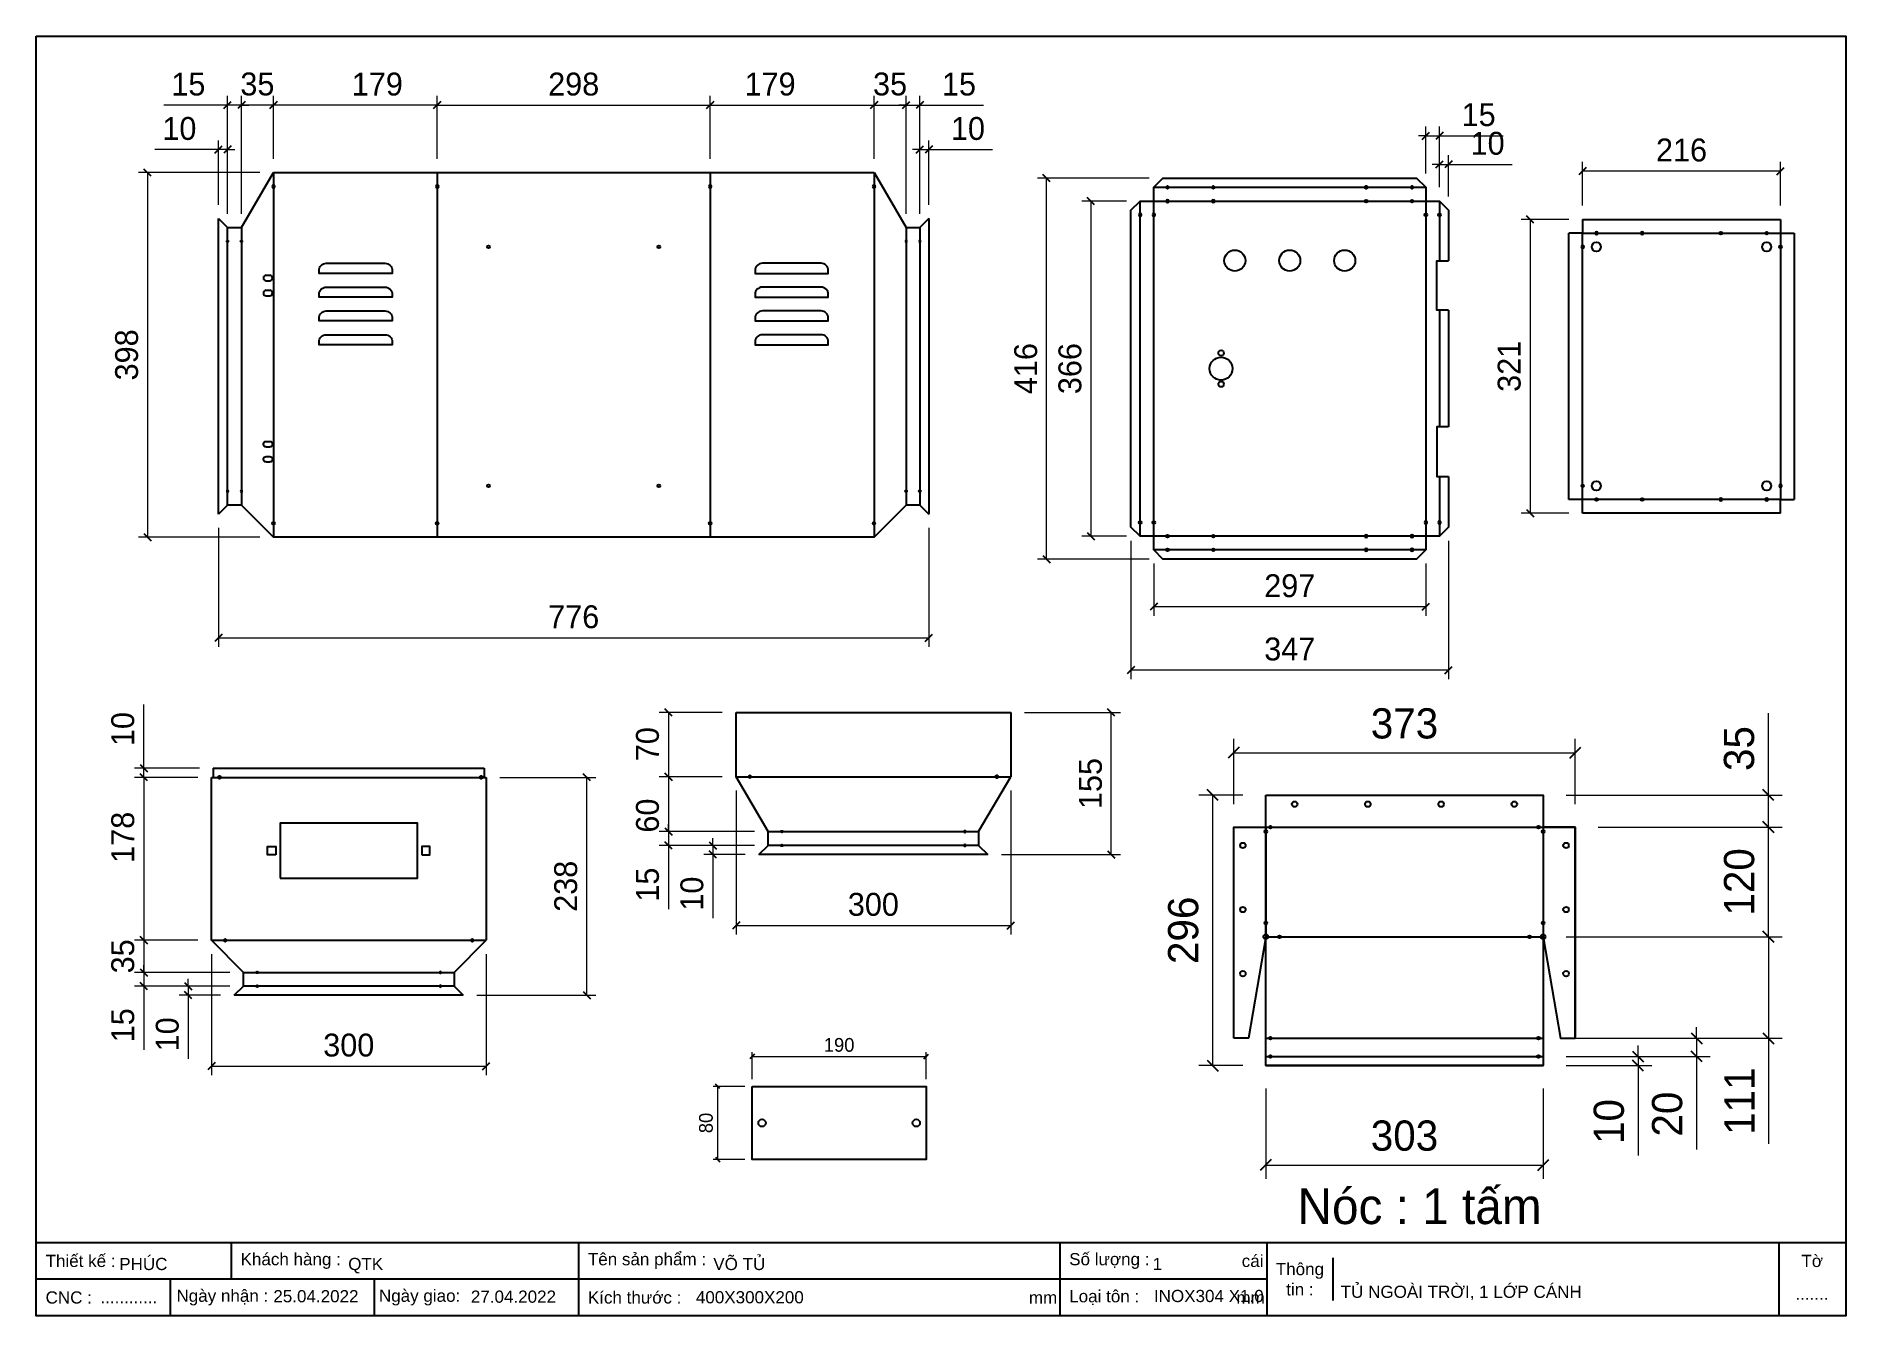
# Model space of a CAD drawing. Header units: millimetres. Extents: x 0 to 1977, y 0 to 1398.
import ezdxf

# ---------------------------------------------------------------- set-up
doc = ezdxf.new("R2010")
doc.units = ezdxf.units.MM
for name, color, linetype in [('CNC', 7, 'Continuous'), ('DIM', 253, 'Continuous'), ('FIRE PROTECTION', 1, 'Continuous')]:
    doc.layers.add(name, color=color, linetype=linetype)
doc.styles.add('Arial', font='arial.ttf')
doc.dimstyles.new('Dim-15', dxfattribs={"dimtxt": 15, "dimasz": 5, "dimexe": 5, "dimexo": 8, "dimgap": 5, "dimtad": 1, "dimdec": 0, "dimtxsty": 'Standard', "dimblk": 'OBLIQUE', "dimcen": 10, "dimclrd": 5, "dimclre": 5, "dimclrt": 3, "dimazin": 3, "dimtfac": 1, "dimtdec": 0, "dimtmove": 0, "dimatfit": 3, "dimldrblk": 'OBLIQUE', "dimlwd": 9, "dimlwe": 9})
doc.dimstyles.new('Dim-25', dxfattribs={"dimtxt": 25, "dimasz": 8, "dimexe": 10, "dimexo": 15, "dimgap": 10, "dimtad": 1, "dimdec": 0, "dimtxsty": 'Standard', "dimblk": 'OBLIQUE', "dimcen": 10, "dimclrd": 5, "dimclre": 5, "dimclrt": 3, "dimazin": 3, "dimtfac": 1, "dimtdec": 0, "dimtmove": 0, "dimatfit": 3, "dimldrblk": 'OBLIQUE', "dimlwd": 9, "dimlwe": 9})
doc.dimstyles.new('Dim-33', dxfattribs={"dimtxt": 33, "dimasz": 12, "dimexe": 15, "dimexo": 25, "dimgap": 15, "dimtad": 1, "dimdec": 0, "dimtxsty": 'Standard', "dimblk": 'OBLIQUE', "dimcen": 10, "dimclrd": 5, "dimclre": 5, "dimclrt": 3, "dimazin": 3, "dimtfac": 1, "dimtdec": 0, "dimtmove": 0, "dimatfit": 3, "dimldrblk": 'OPEN30', "dimlwd": 9, "dimlwe": 9})

msp = doc.modelspace()

# ---------------------------------------------------------------- texts
at = {"color": 2, "insert": (1511, 119.4), "char_height": 39, "width": 874, "attachment_point": 5}
msp.add_mtext('Nóc : 1 tấm', dxfattribs=at)

# ---------------------------------------------------------------- blocks, each defined once
blk = doc.blocks.new('KHUNG CHUẨN')
at = {"color": 7}
for p, q in [((19889.2, -28535.2), (16919.2, -28535.2)), ((17239.2, -28535.2), (17239.2, -28595.2)), ((17809.2, -28535.2), (17809.2, -28655.2)), ((18599.2, -28535.2), (18599.2, -28655.2)), ((18939.2, -28535.2), (18939.2, -28655.2)), ((19779.2, -28535.2), (19779.2, -28655.2)), ((19047.6, -28560.2), (19047.6, -28630.2)), ((18939.2, -28595.2), (16919.2, -28595.2)), ((17139.2, -28595.2), (17139.2, -28655.2)), ((17474.2, -28595.2), (17474.2, -28655.2))]:
    blk.add_line(p, q, dxfattribs=at)
blk.add_lwpolyline([(16919.2, -26555.2), (19889.2, -26555.2), (19889.2, -28655.2), (16919.2, -28655.2)], close=True, dxfattribs=at)
at = {"color": 2, "char_height": 20, "style": 'Arial'}
for s, insert, width, attachment_point in [('  Thiết kế :', (16919.2, -28565.2), 917.634, 4), ('  Khách hàng :', (17239.2, -28565.2), 917.634, 4), ('  Tên sản phẩm :', (17809.2, -28565.2), 917.634, 4), ('  Số lượng :', (18599.2, -28565.2), 917.634, 4), ('cái', (18897.9, -28565.2), 63.517, 4), ('Thông\\Ptin :', (18993.4, -28595.2), 108.311, 5), ('Tờ', (19834.2, -28565.2), 110, 5), ('  CNC :', (16919.2, -28625.2), 917.634, 4), ('  Ngày nhận :', (17134, -28625.2), 556.651, 4), ('  Ngày giao:', (17466.3, -28625.2), 556.651, 4), ('  Kích thước :', (17809.2, -28625.2), 917.634, 4), ('mm', (18548.6, -28625.2), 73.831, 4), ('  Loại tôn :', (18599.2, -28625.2), 917.634, 4), ('mm', (18889.2, -28625.2), 917.634, 4)]:
    blk.add_mtext(s, dxfattribs=dict(at, insert=insert, width=width, attachment_point=attachment_point))
at = {"color": 3, "style": 'Arial'}
for tag, p in [('#01', (17055.6, -28580.1)), ('#02', (17431.4, -28580.1)), ('#03', (18030.6, -28580.1)), ('#08', (18751.7, -28580.1)), ('#10', (19064.8, -28580.1)), ('#04', (17024.8, -28634.6)), ('#05', (17308.5, -28633)), ('#06', (17632.7, -28633.7)), ('#07', (18002, -28634.7)), ('#09', (18753.8, -28632.6)), ('#11', (19060.3, -28625.7)), ('#12', (19806.5, -28628.9))]:
    blk.add_attdef(tag, p, '', height=20, dxfattribs=at)
blk = doc.blocks.new('*D1')
at = {"color": 0, "linetype": 'ByBlock', "lineweight": -2}
for p, q in [((442.1, 1326.4), (434.1, 1318.4)), ((732.1, 1318.4), (740.1, 1326.4))]:
    blk.add_line(p, q, dxfattribs=at)
at = {"layer": 'Defpoints', "color": 0, "transparency": 16777216}
for p in [(736.1, 1322.4), (438.1, 1248.5), (736.1, 1248.5)]:
    blk.add_point(p, dxfattribs=at)
at = {"layer": 'DIM', "color": 5, "lineweight": 9, "transparency": 16777216}
for p, q in [((438.1, 1263.5), (438.1, 1332.4)), ((736.1, 1263.5), (736.1, 1332.4)), ((438.1, 1322.4), (736.1, 1322.4))]:
    blk.add_line(p, q, dxfattribs=at)
at = {"layer": 'DIM', "color": 3, "transparency": 16777216, "insert": (587.1, 1345.1), "char_height": 25, "attachment_point": 5}
blk.add_mtext('298', dxfattribs=at)
blk = doc.blocks.new('_Oblique')
at = {"color": 0, "linetype": 'ByBlock', "lineweight": -2}
blk.add_line((-0.5, -0.5), (0.5, 0.5), dxfattribs=at)
blk = doc.blocks.new('*D2')
at = {"color": 0, "linetype": 'ByBlock', "lineweight": -2}
for p, q in [((740.1, 1326.4), (732.1, 1318.4)), ((911.1, 1318.4), (919.1, 1326.4))]:
    blk.add_line(p, q, dxfattribs=at)
at = {"layer": 'Defpoints', "color": 0, "transparency": 16777216}
for p in [(915.1, 1322.4), (736.1, 1248.5), (915.1, 1248.5)]:
    blk.add_point(p, dxfattribs=at)
at = {"layer": 'DIM', "color": 5, "lineweight": 9, "transparency": 16777216}
for p, q in [((736.1, 1263.5), (736.1, 1332.4)), ((915.1, 1263.5), (915.1, 1332.4)), ((736.1, 1322.4), (915.1, 1322.4))]:
    blk.add_line(p, q, dxfattribs=at)
at = {"layer": 'DIM', "color": 3, "transparency": 16777216, "insert": (801.6, 1345.1), "char_height": 25, "attachment_point": 5}
blk.add_mtext('179', dxfattribs=at)
blk = doc.blocks.new('*D3')
at = {"color": 0, "linetype": 'ByBlock', "lineweight": -2}
for p, q in [((919.1, 1326.4), (911.1, 1318.4)), ((946.1, 1318.4), (954.1, 1326.4))]:
    blk.add_line(p, q, dxfattribs=at)
at = {"layer": 'Defpoints', "color": 0, "transparency": 16777216}
for p in [(950.1, 1322.4), (915.1, 1248.5), (950.1, 1188.5)]:
    blk.add_point(p, dxfattribs=at)
at = {"layer": 'DIM', "color": 5, "lineweight": 9, "transparency": 16777216}
for p, q in [((915.1, 1263.5), (915.1, 1332.4)), ((950.1, 1203.5), (950.1, 1332.4)), ((915.1, 1322.4), (950.1, 1322.4))]:
    blk.add_line(p, q, dxfattribs=at)
at = {"layer": 'DIM', "color": 3, "transparency": 16777216, "insert": (932.6, 1345.2), "char_height": 25, "attachment_point": 5}
blk.add_mtext('35', dxfattribs=at)
blk = doc.blocks.new('*D4')
at = {"color": 0, "linetype": 'ByBlock', "lineweight": -2}
for p, q in [((263.1, 1326.4), (255.1, 1318.4)), ((434.1, 1318.4), (442.1, 1326.4))]:
    blk.add_line(p, q, dxfattribs=at)
at = {"layer": 'Defpoints', "color": 0, "transparency": 16777216}
for p in [(259.1, 1322.4), (259.1, 1248.5), (438.1, 1248.5)]:
    blk.add_point(p, dxfattribs=at)
at = {"layer": 'DIM', "color": 5, "lineweight": 9, "transparency": 16777216}
for p, q in [((259.1, 1263.5), (259.1, 1332.4)), ((438.1, 1263.5), (438.1, 1332.4)), ((438.1, 1322.4), (259.1, 1322.4))]:
    blk.add_line(p, q, dxfattribs=at)
at = {"layer": 'DIM', "color": 3, "transparency": 16777216, "insert": (372.6, 1345.1), "char_height": 25, "attachment_point": 5}
blk.add_mtext('179', dxfattribs=at)
blk = doc.blocks.new('*D5')
at = {"color": 0, "linetype": 'ByBlock', "lineweight": -2}
for p, q in [((228.1, 1326.4), (220.1, 1318.4)), ((255.1, 1318.4), (263.1, 1326.4))]:
    blk.add_line(p, q, dxfattribs=at)
at = {"layer": 'Defpoints', "color": 0, "transparency": 16777216}
for p in [(224.1, 1322.4), (259.1, 1248.5), (224.1, 1188.5)]:
    blk.add_point(p, dxfattribs=at)
at = {"layer": 'DIM', "color": 5, "lineweight": 9, "transparency": 16777216}
for p, q in [((224.1, 1203.5), (224.1, 1332.4)), ((259.1, 1263.5), (259.1, 1332.4)), ((259.1, 1322.4), (224.1, 1322.4))]:
    blk.add_line(p, q, dxfattribs=at)
at = {"layer": 'DIM', "color": 3, "transparency": 16777216, "insert": (241.6, 1345.2), "char_height": 25, "attachment_point": 5}
blk.add_mtext('35', dxfattribs=at)
blk = doc.blocks.new('*D6')
at = {"color": 0, "linetype": 'ByBlock', "lineweight": -2}
for p, q in [((203.1, 744.6), (195.1, 736.6)), ((971.1, 736.6), (979.1, 744.6))]:
    blk.add_line(p, q, dxfattribs=at)
at = {"layer": 'Defpoints', "color": 0, "transparency": 16777216}
for p in [(199.1, 875.5), (975.1, 875.5), (975.1, 740.6)]:
    blk.add_point(p, dxfattribs=at)
at = {"layer": 'DIM', "color": 5, "lineweight": 9, "transparency": 16777216}
for p, q in [((199.1, 860.5), (199.1, 730.6)), ((975.1, 860.5), (975.1, 730.6)), ((199.1, 740.6), (975.1, 740.6))]:
    blk.add_line(p, q, dxfattribs=at)
at = {"layer": 'DIM', "color": 3, "transparency": 16777216, "insert": (587.1, 763.3), "char_height": 25, "attachment_point": 5}
blk.add_mtext('776', dxfattribs=at)
blk = doc.blocks.new('*D7')
at = {"color": 0, "linetype": 'ByBlock', "lineweight": -2}
for p, q in [((946.1, 1318.4), (954.1, 1326.4)), ((969.1, 1326.4), (961.1, 1318.4))]:
    blk.add_line(p, q, dxfattribs=at)
at = {"layer": 'Defpoints', "color": 0, "transparency": 16777216}
for p in [(965.1, 1322.4), (950.1, 1188.5), (965.1, 1188.5)]:
    blk.add_point(p, dxfattribs=at)
at = {"layer": 'DIM', "color": 5, "lineweight": 9, "transparency": 16777216}
for p, q in [((950.1, 1203.5), (950.1, 1332.4)), ((965.1, 1203.5), (965.1, 1332.4)), ((950.1, 1322.4), (942.1, 1322.4)), ((950.1, 1322.4), (965.1, 1322.4)), ((965.1, 1322.4), (1034.7, 1322.4))]:
    blk.add_line(p, q, dxfattribs=at)
at = {"layer": 'DIM', "color": 3, "transparency": 16777216, "insert": (1007.9, 1345.1), "char_height": 25, "attachment_point": 5}
blk.add_mtext('15', dxfattribs=at)
blk = doc.blocks.new('*D8')
at = {"color": 0, "linetype": 'ByBlock', "lineweight": -2}
for p, q in [((961.1, 1269.8), (969.1, 1277.8)), ((979.1, 1277.8), (971.1, 1269.8))]:
    blk.add_line(p, q, dxfattribs=at)
at = {"layer": 'Defpoints', "color": 0, "transparency": 16777216}
for p in [(975.1, 1273.8), (965.1, 1188.5), (975.1, 1198.5)]:
    blk.add_point(p, dxfattribs=at)
at = {"layer": 'DIM', "color": 5, "lineweight": 9, "transparency": 16777216}
for p, q in [((965.1, 1273.8), (957.1, 1273.8)), ((965.1, 1203.5), (965.1, 1283.8)), ((965.1, 1273.8), (975.1, 1273.8)), ((975.1, 1213.5), (975.1, 1283.8)), ((975.1, 1273.8), (1044.4, 1273.8))]:
    blk.add_line(p, q, dxfattribs=at)
at = {"layer": 'DIM', "color": 3, "transparency": 16777216, "insert": (1017.7, 1296.6), "char_height": 25, "attachment_point": 5}
blk.add_mtext('10', dxfattribs=at)
blk = doc.blocks.new('*D9')
at = {"color": 0, "linetype": 'ByBlock', "lineweight": -2}
for p, q in [((205.1, 1318.4), (213.1, 1326.4)), ((228.1, 1326.4), (220.1, 1318.4))]:
    blk.add_line(p, q, dxfattribs=at)
at = {"layer": 'Defpoints', "color": 0, "transparency": 16777216}
for p in [(209.1, 1322.4), (209.1, 1188.5), (224.1, 1188.5)]:
    blk.add_point(p, dxfattribs=at)
at = {"layer": 'DIM', "color": 5, "lineweight": 9, "transparency": 16777216}
for p, q in [((209.1, 1203.5), (209.1, 1332.4)), ((224.1, 1203.5), (224.1, 1332.4)), ((209.1, 1322.4), (139.4, 1322.4)), ((224.1, 1322.4), (209.1, 1322.4)), ((224.1, 1322.4), (232.1, 1322.4))]:
    blk.add_line(p, q, dxfattribs=at)
at = {"layer": 'DIM', "color": 3, "transparency": 16777216, "insert": (166.2, 1345.1), "char_height": 25, "attachment_point": 5}
blk.add_mtext('15', dxfattribs=at)
blk = doc.blocks.new('*D10')
at = {"color": 0, "linetype": 'ByBlock', "lineweight": -2}
for p, q in [((195.1, 1269.8), (203.1, 1277.8)), ((213.1, 1277.8), (205.1, 1269.8))]:
    blk.add_line(p, q, dxfattribs=at)
at = {"layer": 'Defpoints', "color": 0, "transparency": 16777216}
for p in [(199.1, 1273.8), (199.1, 1198.5), (209.1, 1188.5)]:
    blk.add_point(p, dxfattribs=at)
at = {"layer": 'DIM', "color": 5, "lineweight": 9, "transparency": 16777216}
for p, q in [((199.1, 1273.8), (129.7, 1273.8)), ((199.1, 1213.5), (199.1, 1283.8)), ((209.1, 1273.8), (199.1, 1273.8)), ((209.1, 1203.5), (209.1, 1283.8)), ((209.1, 1273.8), (217.1, 1273.8))]:
    blk.add_line(p, q, dxfattribs=at)
at = {"layer": 'DIM', "color": 3, "transparency": 16777216, "insert": (156.4, 1296.6), "char_height": 25, "attachment_point": 5}
blk.add_mtext('10', dxfattribs=at)
blk = doc.blocks.new('f3daunguoc')
at = {"layer": 'CNC', "color": 2, "lineweight": -3}
blk.add_circle((0, 0), 1.5, dxfattribs=at)
blk = doc.blocks.new('f2dauxuoi')
at = {"layer": 'CNC', "color": 2, "lineweight": -3}
blk.add_circle((0, 0), 1, dxfattribs=at)
blk = doc.blocks.new('*D11')
at = {"color": 0, "linetype": 'ByBlock', "lineweight": -2}
for p, q in [((125.7, 1244.5), (117.7, 1252.5)), ((117.7, 854.5), (125.7, 846.5))]:
    blk.add_line(p, q, dxfattribs=at)
at = {"layer": 'Defpoints', "color": 0, "transparency": 16777216}
for p in [(259.1, 1248.5), (121.7, 850.5), (259.1, 850.5)]:
    blk.add_point(p, dxfattribs=at)
at = {"layer": 'DIM', "color": 5, "lineweight": 9, "transparency": 16777216}
for p, q in [((244.1, 1248.5), (111.7, 1248.5)), ((121.7, 1248.5), (121.7, 850.5)), ((244.1, 850.5), (111.7, 850.5))]:
    blk.add_line(p, q, dxfattribs=at)
at = {"layer": 'DIM', "color": 3, "transparency": 16777216, "insert": (98.9, 1049.5), "char_height": 25, "attachment_point": 5, "rotation": 90}
blk.add_mtext('398', dxfattribs=at)
blk = doc.blocks.new('*D12')
at = {"color": 0, "linetype": 'ByBlock', "lineweight": -2}
for p, q in [((121.5, 584.1), (113.5, 592.1)), ((113.5, 414.1), (121.5, 406.1))]:
    blk.add_line(p, q, dxfattribs=at)
at = {"layer": 'Defpoints', "color": 0, "transparency": 16777216}
for p in [(191.4, 588.1), (117.5, 410.1), (191.4, 410.1)]:
    blk.add_point(p, dxfattribs=at)
at = {"layer": 'DIM', "color": 5, "lineweight": 9, "transparency": 16777216}
for p, q in [((176.4, 588.1), (107.5, 588.1)), ((117.5, 588.1), (117.5, 410.1)), ((176.4, 410.1), (107.5, 410.1))]:
    blk.add_line(p, q, dxfattribs=at)
at = {"layer": 'DIM', "color": 3, "transparency": 16777216, "insert": (94.7, 522.6), "char_height": 25, "attachment_point": 5, "rotation": 90}
blk.add_mtext('178', dxfattribs=at)
blk = doc.blocks.new('*D13')
at = {"color": 0, "linetype": 'ByBlock', "lineweight": -2}
for p, q in [((121.5, 406.1), (113.5, 414.1)), ((113.5, 379.1), (121.5, 371.1))]:
    blk.add_line(p, q, dxfattribs=at)
at = {"layer": 'Defpoints', "color": 0, "transparency": 16777216}
for p in [(191.4, 410.1), (117.5, 375.1), (226.4, 375.1)]:
    blk.add_point(p, dxfattribs=at)
at = {"layer": 'DIM', "color": 5, "lineweight": 9, "transparency": 16777216}
for p, q in [((176.4, 410.1), (107.5, 410.1)), ((117.5, 410.1), (117.5, 375.1)), ((211.4, 375.1), (107.5, 375.1))]:
    blk.add_line(p, q, dxfattribs=at)
at = {"layer": 'DIM', "color": 3, "transparency": 16777216, "insert": (94.7, 392.6), "char_height": 25, "attachment_point": 5, "rotation": 90}
blk.add_mtext('35', dxfattribs=at)
blk = doc.blocks.new('*D14')
at = {"color": 0, "linetype": 'ByBlock', "lineweight": -2}
for p, q in [((605.3, 584.1), (597.3, 592.1)), ((597.3, 354.1), (605.3, 346.1))]:
    blk.add_line(p, q, dxfattribs=at)
at = {"layer": 'Defpoints', "color": 0, "transparency": 16777216}
for p in [(491.4, 588.1), (601.3, 588.1), (466.4, 350.1)]:
    blk.add_point(p, dxfattribs=at)
at = {"layer": 'DIM', "color": 5, "lineweight": 9, "transparency": 16777216}
for p, q in [((506.4, 588.1), (611.3, 588.1)), ((601.3, 350.1), (601.3, 588.1)), ((481.4, 350.1), (611.3, 350.1))]:
    blk.add_line(p, q, dxfattribs=at)
at = {"layer": 'DIM', "color": 3, "transparency": 16777216, "insert": (578.5, 469.1), "char_height": 25, "attachment_point": 5, "rotation": 90}
blk.add_mtext('238', dxfattribs=at)
blk = doc.blocks.new('*D15')
at = {"color": 0, "linetype": 'ByBlock', "lineweight": -2}
for p, q in [((113.5, 379.1), (121.5, 371.1)), ((121.5, 356.1), (113.5, 364.1))]:
    blk.add_line(p, q, dxfattribs=at)
at = {"layer": 'Defpoints', "color": 0, "transparency": 16777216}
for p in [(117.5, 360.1), (226.4, 375.1), (226.4, 360.1)]:
    blk.add_point(p, dxfattribs=at)
at = {"layer": 'DIM', "color": 5, "lineweight": 9, "transparency": 16777216}
for p, q in [((117.5, 375.1), (117.5, 383.1)), ((211.4, 375.1), (107.5, 375.1)), ((211.4, 360.1), (107.5, 360.1)), ((117.5, 375.1), (117.5, 360.1)), ((117.5, 360.1), (117.5, 290.4))]:
    blk.add_line(p, q, dxfattribs=at)
at = {"layer": 'DIM', "color": 3, "transparency": 16777216, "insert": (94.7, 317.3), "char_height": 25, "attachment_point": 5, "rotation": 90}
blk.add_mtext('15', dxfattribs=at)
blk = doc.blocks.new('*D16')
at = {"color": 0, "linetype": 'ByBlock', "lineweight": -2}
for p, q in [((162.1, 364.1), (170.1, 356.1)), ((170.1, 346.1), (162.1, 354.1))]:
    blk.add_line(p, q, dxfattribs=at)
at = {"layer": 'Defpoints', "color": 0, "transparency": 16777216}
for p in [(226.4, 360.1), (166.1, 350.1), (216.4, 350.1)]:
    blk.add_point(p, dxfattribs=at)
at = {"layer": 'DIM', "color": 5, "lineweight": 9, "transparency": 16777216}
for p, q in [((211.4, 360.1), (156.1, 360.1)), ((166.1, 360.1), (166.1, 368.1)), ((166.1, 360.1), (166.1, 350.1)), ((201.4, 350.1), (156.1, 350.1)), ((166.1, 350.1), (166.1, 280.7))]:
    blk.add_line(p, q, dxfattribs=at)
at = {"layer": 'DIM', "color": 3, "transparency": 16777216, "insert": (143.3, 307.4), "char_height": 25, "attachment_point": 5, "rotation": 90}
blk.add_mtext('10', dxfattribs=at)
blk = doc.blocks.new('*D17')
at = {"color": 0, "linetype": 'ByBlock', "lineweight": -2}
for p, q in [((195.4, 276.7), (187.4, 268.7)), ((487.4, 268.7), (495.4, 276.7))]:
    blk.add_line(p, q, dxfattribs=at)
at = {"layer": 'Defpoints', "color": 0, "transparency": 16777216}
for p in [(191.4, 410.1), (491.4, 410.1), (491.4, 272.7)]:
    blk.add_point(p, dxfattribs=at)
at = {"layer": 'DIM', "color": 5, "lineweight": 9, "transparency": 16777216}
for p, q in [((191.4, 395.1), (191.4, 262.7)), ((491.4, 395.1), (491.4, 262.7)), ((191.4, 272.7), (491.4, 272.7))]:
    blk.add_line(p, q, dxfattribs=at)
at = {"layer": 'DIM', "color": 3, "transparency": 16777216, "insert": (341.4, 295.5), "char_height": 25, "attachment_point": 5}
blk.add_mtext('300', dxfattribs=at)
blk = doc.blocks.new('*D18')
at = {"color": 0, "linetype": 'ByBlock', "lineweight": -2}
for p, q in [((113.5, 602.1), (121.5, 594.1)), ((121.5, 584.1), (113.5, 592.1))]:
    blk.add_line(p, q, dxfattribs=at)
at = {"layer": 'Defpoints', "color": 0, "transparency": 16777216}
for p in [(117.5, 598.1), (193.4, 598.1), (191.4, 588.1)]:
    blk.add_point(p, dxfattribs=at)
at = {"layer": 'DIM', "color": 5, "lineweight": 9, "transparency": 16777216}
for p, q in [((117.5, 598.1), (117.5, 667.5)), ((178.4, 598.1), (107.5, 598.1)), ((117.5, 588.1), (117.5, 598.1)), ((176.4, 588.1), (107.5, 588.1)), ((117.5, 588.1), (117.5, 580.1))]:
    blk.add_line(p, q, dxfattribs=at)
at = {"layer": 'DIM', "color": 3, "transparency": 16777216, "insert": (94.7, 640.8), "char_height": 25, "attachment_point": 5, "rotation": 90}
blk.add_mtext('10', dxfattribs=at)
blk = doc.blocks.new('ovan6x10')
at = {"color": 2}
for p, q in [((3, 6), (7, 6)), ((3, 0), (7, 0))]:
    blk.add_line(p, q, dxfattribs=at)
for centre, start, end in [((3, 3), 90, 270), ((7, 3), 270, 90)]:
    blk.add_arc(centre, 3, start, end, dxfattribs=at)
blk = doc.blocks.new('*D19')
at = {"color": 0, "linetype": 'ByBlock', "lineweight": -2}
for p, q in [((1224.7, 778.5), (1216.7, 770.5)), ((1513.7, 770.5), (1521.7, 778.5))]:
    blk.add_line(p, q, dxfattribs=at)
at = {"layer": 'Defpoints', "color": 0, "transparency": 16777216}
for p in [(1220.7, 836.5), (1517.7, 836.5), (1517.7, 774.5)]:
    blk.add_point(p, dxfattribs=at)
at = {"layer": 'DIM', "color": 5, "lineweight": 9, "transparency": 16777216}
for p, q in [((1220.7, 821.5), (1220.7, 764.5)), ((1517.7, 821.5), (1517.7, 764.5)), ((1220.7, 774.5), (1517.7, 774.5))]:
    blk.add_line(p, q, dxfattribs=at)
at = {"layer": 'DIM', "color": 3, "transparency": 16777216, "insert": (1369.2, 797.2), "char_height": 25, "attachment_point": 5}
blk.add_mtext('297', dxfattribs=at)
blk = doc.blocks.new('*D20')
at = {"color": 0, "linetype": 'ByBlock', "lineweight": -2}
for p, q in [((1199.7, 709.3), (1191.7, 701.3)), ((1538.7, 701.3), (1546.7, 709.3))]:
    blk.add_line(p, q, dxfattribs=at)
at = {"layer": 'Defpoints', "color": 0, "transparency": 16777216}
for p in [(1195.7, 861.5), (1542.7, 861.5), (1195.7, 705.3)]:
    blk.add_point(p, dxfattribs=at)
at = {"layer": 'DIM', "color": 5, "lineweight": 9, "transparency": 16777216}
for p, q in [((1195.7, 846.5), (1195.7, 695.3)), ((1542.7, 846.5), (1542.7, 695.3)), ((1542.7, 705.3), (1195.7, 705.3))]:
    blk.add_line(p, q, dxfattribs=at)
at = {"layer": 'DIM', "color": 3, "transparency": 16777216, "insert": (1369.2, 728.1), "char_height": 25, "attachment_point": 5}
blk.add_mtext('347', dxfattribs=at)
blk = doc.blocks.new('*D21')
at = {"color": 0, "linetype": 'ByBlock', "lineweight": -2}
for p, q in [((1693.1, 1254.3), (1685.1, 1246.3)), ((1901.1, 1246.3), (1909.1, 1254.3))]:
    blk.add_line(p, q, dxfattribs=at)
at = {"color": 5, "lineweight": 9, "ltscale": 3, "transparency": 16777216}
for p, q in [((1689.1, 1212.5), (1689.1, 1260.3)), ((1905.1, 1250.3), (1689.1, 1250.3)), ((1905.1, 1212.5), (1905.1, 1260.3))]:
    blk.add_line(p, q, dxfattribs=at)
at = {"layer": 'Defpoints', "color": 0, "ltscale": 3, "transparency": 16777216}
for p in [(1689.1, 1250.3), (1689.1, 1197.5), (1905.1, 1197.5)]:
    blk.add_point(p, dxfattribs=at)
at = {"color": 3, "ltscale": 3, "transparency": 16777216, "insert": (1797.1, 1273.1), "char_height": 25, "attachment_point": 5}
blk.add_mtext('216', dxfattribs=at)
blk = doc.blocks.new('*D22')
at = {"color": 0, "linetype": 'ByBlock', "lineweight": -2}
for p, q in [((1635.8, 1193.5), (1627.8, 1201.5)), ((1627.8, 880.5), (1635.8, 872.5))]:
    blk.add_line(p, q, dxfattribs=at)
at = {"layer": 'Defpoints', "color": 0, "transparency": 16777216}
for p in [(1689.1, 1197.5), (1631.8, 876.5), (1689.1, 876.5)]:
    blk.add_point(p, dxfattribs=at)
at = {"layer": 'DIM', "color": 5, "lineweight": 9, "transparency": 16777216}
for p, q in [((1674.1, 1197.5), (1621.8, 1197.5)), ((1631.8, 1197.5), (1631.8, 876.5)), ((1674.1, 876.5), (1621.8, 876.5))]:
    blk.add_line(p, q, dxfattribs=at)
at = {"layer": 'DIM', "color": 3, "transparency": 16777216, "insert": (1609, 1037), "char_height": 25, "attachment_point": 5, "rotation": 90}
blk.add_mtext('321', dxfattribs=at)
blk = doc.blocks.new('*D23')
at = {"color": 5, "lineweight": 9, "ltscale": 3, "transparency": 16777216}
for p, q in [((1532.7, 1232.5), (1532.7, 1267.6)), ((1542.7, 1222.5), (1542.7, 1267.6)), ((1532.7, 1257.6), (1524.7, 1257.6)), ((1532.7, 1257.6), (1542.7, 1257.6)), ((1542.7, 1257.6), (1612, 1257.6))]:
    blk.add_line(p, q, dxfattribs=at)
at = {"color": 0, "linetype": 'ByBlock', "lineweight": -2}
for p, q in [((1528.7, 1253.6), (1536.7, 1261.6)), ((1546.7, 1261.6), (1538.7, 1253.6))]:
    blk.add_line(p, q, dxfattribs=at)
at = {"layer": 'Defpoints', "color": 0, "ltscale": 3, "transparency": 16777216}
for p in [(1542.7, 1257.6), (1532.7, 1217.5), (1542.7, 1207.5)]:
    blk.add_point(p, dxfattribs=at)
at = {"color": 3, "ltscale": 3, "transparency": 16777216, "insert": (1585.3, 1280.4), "char_height": 25, "attachment_point": 5}
blk.add_mtext('10', dxfattribs=at)
blk = doc.blocks.new('*D24')
at = {"color": 5, "lineweight": 9, "ltscale": 3, "transparency": 16777216}
for p, q in [((1517.7, 1288.9), (1509.7, 1288.9)), ((1517.7, 1247.5), (1517.7, 1298.9)), ((1517.7, 1288.9), (1532.7, 1288.9)), ((1532.7, 1232.5), (1532.7, 1298.9)), ((1532.7, 1288.9), (1602.3, 1288.9))]:
    blk.add_line(p, q, dxfattribs=at)
at = {"color": 0, "linetype": 'ByBlock', "lineweight": -2}
for p, q in [((1513.7, 1284.9), (1521.7, 1292.9)), ((1536.7, 1292.9), (1528.7, 1284.9))]:
    blk.add_line(p, q, dxfattribs=at)
at = {"layer": 'Defpoints', "color": 0, "ltscale": 3, "transparency": 16777216}
for p in [(1532.7, 1288.9), (1517.7, 1232.5), (1532.7, 1217.5)]:
    blk.add_point(p, dxfattribs=at)
at = {"color": 3, "ltscale": 3, "transparency": 16777216, "insert": (1575.5, 1311.7), "char_height": 25, "attachment_point": 5}
blk.add_mtext('15', dxfattribs=at)
blk = doc.blocks.new('*D25')
at = {"color": 0, "linetype": 'ByBlock', "lineweight": -2}
for p, q in [((1107.6, 1238.5), (1099.6, 1246.5)), ((1099.6, 830.5), (1107.6, 822.5))]:
    blk.add_line(p, q, dxfattribs=at)
at = {"color": 5, "lineweight": 9, "ltscale": 3, "transparency": 16777216}
for p, q in [((1215.7, 1242.5), (1093.6, 1242.5)), ((1103.6, 826.5), (1103.6, 1242.5)), ((1215.7, 826.5), (1093.6, 826.5))]:
    blk.add_line(p, q, dxfattribs=at)
at = {"layer": 'Defpoints', "color": 0, "ltscale": 3, "transparency": 16777216}
for p in [(1103.6, 1242.5), (1230.7, 1242.5), (1230.7, 826.5)]:
    blk.add_point(p, dxfattribs=at)
at = {"color": 3, "ltscale": 3, "transparency": 16777216, "insert": (1080.9, 1034.5), "char_height": 25, "attachment_point": 5, "rotation": 90}
blk.add_mtext('416', dxfattribs=at)
blk = doc.blocks.new('*D26')
at = {"color": 5, "lineweight": 9, "ltscale": 3, "transparency": 16777216}
for p, q in [((1190.7, 1217.5), (1142, 1217.5)), ((1152, 1217.5), (1152, 851.5)), ((1190.7, 851.5), (1142, 851.5))]:
    blk.add_line(p, q, dxfattribs=at)
at = {"color": 0, "linetype": 'ByBlock', "lineweight": -2}
for p, q in [((1156, 1213.5), (1148, 1221.5)), ((1148, 855.5), (1156, 847.5))]:
    blk.add_line(p, q, dxfattribs=at)
at = {"layer": 'Defpoints', "color": 0, "ltscale": 3, "transparency": 16777216}
for p in [(1205.7, 1217.5), (1152, 851.5), (1205.7, 851.5)]:
    blk.add_point(p, dxfattribs=at)
at = {"color": 3, "ltscale": 3, "transparency": 16777216, "insert": (1129.2, 1034.5), "char_height": 25, "attachment_point": 5, "rotation": 90}
blk.add_mtext('366', dxfattribs=at)
blk = doc.blocks.new('*D27')
at = {"color": 0, "linetype": 'ByBlock', "lineweight": -2}
for p, q in [((1898, 562.8), (1886, 574.8)), ((1886, 539.8), (1898, 527.8))]:
    blk.add_line(p, q, dxfattribs=at)
at = {"layer": 'Defpoints', "color": 0, "transparency": 16777216}
for p in [(1646, 568.8), (1892, 568.8), (1681, 533.8)]:
    blk.add_point(p, dxfattribs=at)
at = {"layer": 'DIM', "color": 5, "lineweight": 9, "transparency": 16777216}
for p, q in [((1892, 568.8), (1892, 658.3)), ((1671, 568.8), (1907, 568.8)), ((1892, 533.8), (1892, 568.8)), ((1706, 533.8), (1907, 533.8))]:
    blk.add_line(p, q, dxfattribs=at)
at = {"layer": 'DIM', "color": 3, "transparency": 16777216, "insert": (1860.1, 619.5), "char_height": 33, "attachment_point": 5, "rotation": 90}
blk.add_mtext('35', dxfattribs=at)
blk = doc.blocks.new('_Open30')
at = {"color": 0, "linetype": 'ByBlock', "lineweight": -2}
for p, q in [((-1, 0.27), (0, 0)), ((0, 0), (-1, -0.27)), ((0, 0), (-1, 0))]:
    blk.add_line(p, q, dxfattribs=at)
blk = doc.blocks.new('*D28')
at = {"color": 0, "linetype": 'ByBlock', "lineweight": -2}
for p, q in [((1290.9, 562.8), (1278.9, 574.8)), ((1278.9, 279.2), (1290.9, 267.2))]:
    blk.add_line(p, q, dxfattribs=at)
at = {"layer": 'Defpoints', "color": 0, "transparency": 16777216}
for p in [(1343, 568.8), (1284.9, 273.2), (1343, 273.2)]:
    blk.add_point(p, dxfattribs=at)
at = {"layer": 'DIM', "color": 5, "lineweight": 9, "transparency": 16777216}
for p, q in [((1318, 568.8), (1269.9, 568.8)), ((1284.9, 568.8), (1284.9, 273.2)), ((1318, 273.2), (1269.9, 273.2))]:
    blk.add_line(p, q, dxfattribs=at)
at = {"layer": 'DIM', "color": 3, "transparency": 16777216, "insert": (1253, 421), "char_height": 33, "attachment_point": 5, "rotation": 90}
blk.add_mtext('296', dxfattribs=at)
blk = doc.blocks.new('*D29')
at = {"color": 0, "linetype": 'ByBlock', "lineweight": -2}
for p, q in [((1314, 621), (1302, 609)), ((1675, 609), (1687, 621))]:
    blk.add_line(p, q, dxfattribs=at)
at = {"layer": 'Defpoints', "color": 0, "transparency": 16777216}
for p in [(1681, 615), (1308, 533.8), (1681, 533.8)]:
    blk.add_point(p, dxfattribs=at)
at = {"layer": 'DIM', "color": 5, "lineweight": 9, "transparency": 16777216}
for p, q in [((1308, 558.8), (1308, 630)), ((1308, 615), (1681, 615)), ((1681, 558.8), (1681, 630))]:
    blk.add_line(p, q, dxfattribs=at)
at = {"layer": 'DIM', "color": 3, "transparency": 16777216, "insert": (1494.5, 646.8), "char_height": 33, "attachment_point": 5}
blk.add_mtext('373', dxfattribs=at)
blk = doc.blocks.new('*D30')
at = {"color": 0, "linetype": 'ByBlock', "lineweight": -2}
for p, q in [((1743.7, 289.2), (1755.7, 277.2)), ((1755.7, 267.2), (1743.7, 279.2))]:
    blk.add_line(p, q, dxfattribs=at)
at = {"layer": 'Defpoints', "color": 0, "transparency": 16777216}
for p in [(1646, 283.2), (1749.7, 283.2), (1646, 273.2)]:
    blk.add_point(p, dxfattribs=at)
at = {"layer": 'DIM', "color": 5, "lineweight": 9, "transparency": 16777216}
for p, q in [((1671, 283.2), (1764.7, 283.2)), ((1749.7, 283.2), (1749.7, 295.2)), ((1749.7, 283.2), (1749.7, 273.2)), ((1671, 273.2), (1764.7, 273.2)), ((1749.7, 273.2), (1749.7, 175.1))]:
    blk.add_line(p, q, dxfattribs=at)
at = {"layer": 'DIM', "color": 3, "transparency": 16777216, "insert": (1717.9, 212.2), "char_height": 33, "attachment_point": 5, "rotation": 90}
blk.add_mtext('10', dxfattribs=at)
blk = doc.blocks.new('*D31')
at = {"color": 0, "linetype": 'ByBlock', "lineweight": -2}
for p, q in [((1807.5, 309.2), (1819.5, 297.2)), ((1819.5, 277.2), (1807.5, 289.2))]:
    blk.add_line(p, q, dxfattribs=at)
at = {"layer": 'Defpoints', "color": 0, "transparency": 16777216}
for p in [(1646, 303.2), (1646, 283.2), (1813.5, 283.2)]:
    blk.add_point(p, dxfattribs=at)
at = {"layer": 'DIM', "color": 5, "lineweight": 9, "transparency": 16777216}
for p, q in [((1671, 303.2), (1828.5, 303.2)), ((1813.5, 303.2), (1813.5, 315.2)), ((1813.5, 303.2), (1813.5, 283.2)), ((1671, 283.2), (1828.5, 283.2)), ((1813.5, 283.2), (1813.5, 181.5))]:
    blk.add_line(p, q, dxfattribs=at)
at = {"layer": 'DIM', "color": 3, "transparency": 16777216, "insert": (1781.6, 220.3), "char_height": 33, "attachment_point": 5, "rotation": 90}
blk.add_mtext('20', dxfattribs=at)
blk = doc.blocks.new('*D32')
at = {"color": 0, "linetype": 'ByBlock', "lineweight": -2}
for p, q in [((1898, 408), (1886, 420)), ((1886, 309.2), (1898, 297.2))]:
    blk.add_line(p, q, dxfattribs=at)
at = {"layer": 'Defpoints', "color": 0, "transparency": 16777216}
for p in [(1646, 414), (1681, 303.2), (1892, 303.2)]:
    blk.add_point(p, dxfattribs=at)
at = {"layer": 'DIM', "color": 5, "lineweight": 9, "transparency": 16777216}
for p, q in [((1671, 414), (1907, 414)), ((1892, 414), (1892, 303.2)), ((1706, 303.2), (1907, 303.2)), ((1892, 303.2), (1892, 187.7))]:
    blk.add_line(p, q, dxfattribs=at)
at = {"layer": 'DIM', "color": 3, "transparency": 16777216, "insert": (1860.4, 234.4), "char_height": 33, "attachment_point": 5, "rotation": 90}
blk.add_mtext('111', dxfattribs=at)
blk = doc.blocks.new('*D33')
at = {"color": 0, "linetype": 'ByBlock', "lineweight": -2}
for p, q in [((1898, 527.8), (1886, 539.8)), ((1886, 420), (1898, 408))]:
    blk.add_line(p, q, dxfattribs=at)
at = {"layer": 'Defpoints', "color": 0, "transparency": 16777216}
for p in [(1681, 533.8), (1892, 533.8), (1646, 414)]:
    blk.add_point(p, dxfattribs=at)
at = {"layer": 'DIM', "color": 5, "lineweight": 9, "transparency": 16777216}
for p, q in [((1706, 533.8), (1907, 533.8)), ((1892, 414), (1892, 533.8)), ((1671, 414), (1907, 414))]:
    blk.add_line(p, q, dxfattribs=at)
at = {"layer": 'DIM', "color": 3, "transparency": 16777216, "insert": (1860.2, 473.9), "char_height": 33, "attachment_point": 5, "rotation": 90}
blk.add_mtext('120', dxfattribs=at)
blk = doc.blocks.new('*D34')
at = {"color": 0, "linetype": 'ByBlock', "lineweight": -2}
for p, q in [((1349, 170.7), (1337, 158.7)), ((1640, 158.7), (1652, 170.7))]:
    blk.add_line(p, q, dxfattribs=at)
at = {"layer": 'Defpoints', "color": 0, "transparency": 16777216}
for p in [(1343, 273.2), (1646, 273.2), (1646, 164.7)]:
    blk.add_point(p, dxfattribs=at)
at = {"layer": 'DIM', "color": 5, "lineweight": 9, "transparency": 16777216}
for p, q in [((1343, 248.2), (1343, 149.7)), ((1646, 248.2), (1646, 149.7)), ((1343, 164.7), (1646, 164.7))]:
    blk.add_line(p, q, dxfattribs=at)
at = {"layer": 'DIM', "color": 3, "transparency": 16777216, "insert": (1494.5, 196.6), "char_height": 33, "attachment_point": 5}
blk.add_mtext('303', dxfattribs=at)
blk = doc.blocks.new('*D35')
at = {"color": 0, "linetype": 'ByBlock', "lineweight": -2}
for p, q in [((694.5, 654.8), (686.5, 662.8)), ((686.5, 592.8), (694.5, 584.8))]:
    blk.add_line(p, q, dxfattribs=at)
at = {"layer": 'Defpoints', "color": 0, "transparency": 16777216}
for p in [(764.4, 658.8), (690.5, 588.8), (764.4, 588.8)]:
    blk.add_point(p, dxfattribs=at)
at = {"layer": 'DIM', "color": 5, "lineweight": 9, "transparency": 16777216}
for p, q in [((749.4, 658.8), (680.5, 658.8)), ((690.5, 658.8), (690.5, 588.8)), ((749.4, 588.8), (680.5, 588.8))]:
    blk.add_line(p, q, dxfattribs=at)
at = {"layer": 'DIM', "color": 3, "transparency": 16777216, "insert": (667.8, 624.3), "char_height": 25, "attachment_point": 5, "rotation": 90}
blk.add_mtext('70', dxfattribs=at)
blk = doc.blocks.new('*D36')
at = {"color": 0, "linetype": 'ByBlock', "lineweight": -2}
for p, q in [((694.5, 584.8), (686.5, 592.8)), ((686.5, 532.8), (694.5, 524.8))]:
    blk.add_line(p, q, dxfattribs=at)
at = {"layer": 'Defpoints', "color": 0, "transparency": 16777216}
for p in [(764.4, 588.8), (690.5, 528.8), (799.4, 528.8)]:
    blk.add_point(p, dxfattribs=at)
at = {"layer": 'DIM', "color": 5, "lineweight": 9, "transparency": 16777216}
for p, q in [((749.4, 588.8), (680.5, 588.8)), ((690.5, 588.8), (690.5, 528.8)), ((784.4, 528.8), (680.5, 528.8))]:
    blk.add_line(p, q, dxfattribs=at)
at = {"layer": 'DIM', "color": 3, "transparency": 16777216, "insert": (667.8, 546.3), "char_height": 25, "attachment_point": 5, "rotation": 90}
blk.add_mtext('60', dxfattribs=at)
blk = doc.blocks.new('*D37')
at = {"color": 0, "linetype": 'ByBlock', "lineweight": -2}
for p, q in [((1178.3, 654.8), (1170.3, 662.8)), ((1170.3, 507.8), (1178.3, 499.8))]:
    blk.add_line(p, q, dxfattribs=at)
at = {"layer": 'Defpoints', "color": 0, "transparency": 16777216}
for p in [(1064.4, 658.8), (1174.3, 658.8), (1039.4, 503.8)]:
    blk.add_point(p, dxfattribs=at)
at = {"layer": 'DIM', "color": 5, "lineweight": 9, "transparency": 16777216}
for p, q in [((1079.4, 658.8), (1184.3, 658.8)), ((1174.3, 503.8), (1174.3, 658.8)), ((1054.4, 503.8), (1184.3, 503.8))]:
    blk.add_line(p, q, dxfattribs=at)
at = {"layer": 'DIM', "color": 3, "transparency": 16777216, "insert": (1151.6, 581.3), "char_height": 25, "attachment_point": 5, "rotation": 90}
blk.add_mtext('155', dxfattribs=at)
blk = doc.blocks.new('*D38')
at = {"color": 0, "linetype": 'ByBlock', "lineweight": -2}
for p, q in [((686.5, 532.8), (694.5, 524.8)), ((694.5, 509.8), (686.5, 517.8))]:
    blk.add_line(p, q, dxfattribs=at)
at = {"layer": 'Defpoints', "color": 0, "transparency": 16777216}
for p in [(799.4, 528.8), (690.5, 513.8), (799.4, 513.8)]:
    blk.add_point(p, dxfattribs=at)
at = {"layer": 'DIM', "color": 5, "lineweight": 9, "transparency": 16777216}
for p, q in [((690.5, 528.8), (690.5, 536.8)), ((784.4, 528.8), (680.5, 528.8)), ((690.5, 528.8), (690.5, 513.8)), ((784.4, 513.8), (680.5, 513.8)), ((690.5, 513.8), (690.5, 444.1))]:
    blk.add_line(p, q, dxfattribs=at)
at = {"layer": 'DIM', "color": 3, "transparency": 16777216, "insert": (667.8, 470.9), "char_height": 25, "attachment_point": 5, "rotation": 90}
blk.add_mtext('15', dxfattribs=at)
blk = doc.blocks.new('*D39')
at = {"color": 0, "linetype": 'ByBlock', "lineweight": -2}
for p, q in [((735.1, 517.8), (743.1, 509.8)), ((743.1, 499.8), (735.1, 507.8))]:
    blk.add_line(p, q, dxfattribs=at)
at = {"layer": 'Defpoints', "color": 0, "transparency": 16777216}
for p in [(739.1, 503.8), (789.4, 503.8), (799.4, 513.8)]:
    blk.add_point(p, dxfattribs=at)
at = {"layer": 'DIM', "color": 5, "lineweight": 9, "transparency": 16777216}
for p, q in [((739.1, 513.8), (739.1, 521.8)), ((784.4, 513.8), (729.1, 513.8)), ((774.4, 503.8), (729.1, 503.8)), ((739.1, 513.8), (739.1, 503.8)), ((739.1, 503.8), (739.1, 434.4))]:
    blk.add_line(p, q, dxfattribs=at)
at = {"layer": 'DIM', "color": 3, "transparency": 16777216, "insert": (716.3, 461.1), "char_height": 25, "attachment_point": 5, "rotation": 90}
blk.add_mtext('10', dxfattribs=at)
blk = doc.blocks.new('*D40')
at = {"color": 0, "linetype": 'ByBlock', "lineweight": -2}
for p, q in [((768.4, 430.4), (760.4, 422.4)), ((1060.4, 422.4), (1068.4, 430.4))]:
    blk.add_line(p, q, dxfattribs=at)
at = {"layer": 'Defpoints', "color": 0, "transparency": 16777216}
for p in [(764.4, 588.8), (1064.4, 588.8), (1064.4, 426.4)]:
    blk.add_point(p, dxfattribs=at)
at = {"layer": 'DIM', "color": 5, "lineweight": 9, "transparency": 16777216}
for p, q in [((764.4, 573.8), (764.4, 416.4)), ((1064.4, 573.8), (1064.4, 416.4)), ((764.4, 426.4), (1064.4, 426.4))]:
    blk.add_line(p, q, dxfattribs=at)
at = {"layer": 'DIM', "color": 3, "transparency": 16777216, "insert": (914.4, 449.2), "char_height": 25, "attachment_point": 5}
blk.add_mtext('300', dxfattribs=at)
blk = doc.blocks.new('*D41')
at = {"color": 0, "linetype": 'ByBlock', "lineweight": -2}
for p, q in [((784.5, 285.6), (779.5, 280.6)), ((969.5, 280.6), (974.5, 285.6))]:
    blk.add_line(p, q, dxfattribs=at)
at = {"color": 5, "lineweight": 9, "ltscale": 3, "transparency": 16777216}
for p, q in [((782, 258.6), (782, 288.1)), ((782, 283.1), (972, 283.1)), ((972, 258.6), (972, 288.1))]:
    blk.add_line(p, q, dxfattribs=at)
at = {"layer": 'Defpoints', "color": 0, "ltscale": 3, "transparency": 16777216}
for p in [(972, 283.1), (782, 250.6), (972, 250.6)]:
    blk.add_point(p, dxfattribs=at)
at = {"color": 3, "ltscale": 3, "transparency": 16777216, "insert": (877, 295.8), "char_height": 15, "attachment_point": 5}
blk.add_mtext('190', dxfattribs=at)
blk = doc.blocks.new('*D42')
at = {"color": 5, "lineweight": 9, "ltscale": 3, "transparency": 16777216}
for p, q in [((774, 250.6), (739.3, 250.6)), ((744.3, 250.6), (744.3, 170.6)), ((774, 170.6), (739.3, 170.6))]:
    blk.add_line(p, q, dxfattribs=at)
at = {"color": 0, "linetype": 'ByBlock', "lineweight": -2}
for p, q in [((746.8, 248.1), (741.8, 253.1)), ((741.8, 173.1), (746.8, 168.1))]:
    blk.add_line(p, q, dxfattribs=at)
at = {"layer": 'Defpoints', "color": 0, "ltscale": 3, "transparency": 16777216}
for p in [(782, 250.6), (744.3, 170.6), (782, 170.6)]:
    blk.add_point(p, dxfattribs=at)
at = {"color": 3, "ltscale": 3, "transparency": 16777216, "insert": (731.6, 210.6), "char_height": 15, "attachment_point": 5, "rotation": 90}
blk.add_mtext('80', dxfattribs=at)

# ---------------------------------------------------------------- dimensions: what is measured, and where the dimension line sits
at = {"ltscale": 3}
for base, p1, p2, dimstyle, picture, middle in [((1532.7, 1288.9), (1517.7, 1232.5), (1532.7, 1217.5), 'Dim-25', '*D24', (1575.5, 1311.7)), ((1542.7, 1257.6), (1532.7, 1217.5), (1542.7, 1207.5), 'Dim-25', '*D23', (1585.3, 1280.4)), ((1689.1, 1250.3), (1905.1, 1197.5), (1689.1, 1197.5), 'Dim-25', '*D21', (1797.1, 1273.1)), ((972, 283.1), (782, 250.6), (972, 250.6), 'Dim-15', '*D41', (877, 295.8))]:
    dim = msp.add_linear_dim(base=base, p1=p1, p2=p2, dimstyle=dimstyle, dxfattribs=at)
    dim.commit()
    dim.dimension.update_dxf_attribs({"geometry": picture, "text_midpoint": middle})
for base, p1, p2, dimstyle, picture, middle in [((1103.6, 1242.5), (1230.7, 826.5), (1230.7, 1242.5), 'Dim-25', '*D25', (1080.9, 1034.5)), ((744.3, 170.6), (782, 250.6), (782, 170.6), 'Dim-15', '*D42', (731.6, 210.6))]:
    dim = msp.add_linear_dim(base=base, p1=p1, p2=p2, angle=90, dimstyle=dimstyle, dxfattribs=at)
    dim.commit()
    dim.dimension.update_dxf_attribs({"geometry": picture, "text_midpoint": middle})
dim = msp.add_linear_dim(base=(1152, 851.5), p1=(1205.7, 1217.5), p2=(1205.7, 851.5), angle=90, dimstyle='Dim-25', dxfattribs=at)
dim.commit()
dim.dimension.update_dxf_attribs({"geometry": '*D26', "text_midpoint": (1152, 1034.5), "dimtype": 160})
at = {"layer": 'DIM', "color": 7}
for base, p1, p2, angle, picture, middle in [((209.1, 1322.4), (224.1, 1188.5), (209.1, 1188.5), 180, '*D9', (166.2, 1345.1)), ((199.1, 1273.8), (209.1, 1188.5), (199.1, 1198.5), 180, '*D10', (156.4, 1296.6)), ((117.5, 598.1), (191.4, 588.1), (193.4, 598.1), 90, '*D18', (94.7, 640.8)), ((1174.3, 658.8), (1039.4, 503.8), (1064.4, 658.8), 90, '*D37', (1151.6, 581.3)), ((601.3, 588.1), (466.4, 350.1), (491.4, 588.1), 90, '*D14', (578.5, 469.1)), ((690.5, 513.8), (799.4, 528.8), (799.4, 513.8), 270, '*D38', (667.8, 470.9)), ((739.1, 503.8), (799.4, 513.8), (789.4, 503.8), 270, '*D39', (716.3, 461.1)), ((117.5, 360.1), (226.4, 375.1), (226.4, 360.1), 270, '*D15', (94.7, 317.3)), ((166.1, 350.1), (226.4, 360.1), (216.4, 350.1), 270, '*D16', (143.3, 307.4))]:
    dim = msp.add_linear_dim(base=base, p1=p1, p2=p2, angle=angle, dimstyle='Dim-25', dxfattribs=at)
    dim.commit()
    dim.dimension.update_dxf_attribs({"geometry": picture, "text_midpoint": middle})
for base, p1, p2, angle, picture, middle in [((224.1, 1322.4), (259.1, 1248.5), (224.1, 1188.5), 180, '*D5', (241.6, 1322.4)), ((259.1, 1322.4), (438.1, 1248.5), (259.1, 1248.5), 180, '*D4', (372.6, 1322.4)), ((690.5, 588.8), (764.4, 658.8), (764.4, 588.8), 270, '*D35', (690.5, 624.3)), ((117.5, 410.1), (191.4, 588.1), (191.4, 410.1), 270, '*D12', (117.5, 522.6)), ((690.5, 528.8), (764.4, 588.8), (799.4, 528.8), 270, '*D36', (690.5, 546.3)), ((117.5, 375.1), (191.4, 410.1), (226.4, 375.1), 270, '*D13', (117.5, 392.6))]:
    dim = msp.add_linear_dim(base=base, p1=p1, p2=p2, angle=angle, dimstyle='Dim-25', dxfattribs=at)
    dim.commit()
    dim.dimension.update_dxf_attribs({"geometry": picture, "text_midpoint": middle, "dimtype": 160})
for base, p1, p2, picture, middle in [((736.1, 1322.4), (438.1, 1248.5), (736.1, 1248.5), '*D1', (587.1, 1345.1)), ((965.1, 1322.4), (950.1, 1188.5), (965.1, 1188.5), '*D7', (1007.9, 1345.1)), ((975.1, 1273.8), (965.1, 1188.5), (975.1, 1198.5), '*D8', (1017.7, 1296.6)), ((975.1, 740.6), (199.1, 875.5), (975.1, 875.5), '*D6', (587.1, 763.3))]:
    dim = msp.add_linear_dim(base=base, p1=p1, p2=p2, dimstyle='Dim-25', dxfattribs=at)
    dim.commit()
    dim.dimension.update_dxf_attribs({"geometry": picture, "text_midpoint": middle})
for base, p1, p2, picture, middle in [((915.1, 1322.4), (736.1, 1248.5), (915.1, 1248.5), '*D2', (801.6, 1322.4)), ((950.1, 1322.4), (915.1, 1248.5), (950.1, 1188.5), '*D3', (932.6, 1322.4))]:
    dim = msp.add_linear_dim(base=base, p1=p1, p2=p2, dimstyle='Dim-25', dxfattribs=at)
    dim.commit()
    dim.dimension.update_dxf_attribs({"geometry": picture, "text_midpoint": middle, "dimtype": 160})
at = {"layer": 'DIM', "color": 2}
for base, p1, p2, angle, picture, middle in [((121.7, 850.5), (259.1, 1248.5), (259.1, 850.5), 90, '*D11', (121.7, 1049.5)), ((1064.4, 426.4), (764.4, 588.8), (1064.4, 588.8), 180, '*D40', (914.4, 426.4)), ((491.4, 272.7), (191.4, 410.1), (491.4, 410.1), 180, '*D17', (341.4, 272.7))]:
    dim = msp.add_linear_dim(base=base, p1=p1, p2=p2, angle=angle, dimstyle='Dim-25', dxfattribs=at)
    dim.commit()
    dim.dimension.update_dxf_attribs({"geometry": picture, "text_midpoint": middle, "dimtype": 160})
at = {"layer": 'DIM', "color": 0}
dim = msp.add_linear_dim(base=(1631.8, 876.5), p1=(1689.1, 1197.5), p2=(1689.1, 876.5), angle=90, dimstyle='Dim-25', dxfattribs=at)
dim.commit()
dim.dimension.update_dxf_attribs({"geometry": '*D22', "text_midpoint": (1609, 1037)})
dim = msp.add_linear_dim(base=(1195.7, 705.3), p1=(1542.7, 861.5), p2=(1195.7, 861.5), dimstyle='Dim-25', dxfattribs=at)
dim.commit()
dim.dimension.update_dxf_attribs({"geometry": '*D20', "text_midpoint": (1369.2, 705.3), "dimtype": 160})
dim = msp.add_linear_dim(base=(1517.7, 774.5), p1=(1220.7, 836.5), p2=(1517.7, 836.5), dimstyle='Dim-25', dxfattribs=at)
dim.commit()
dim.dimension.update_dxf_attribs({"geometry": '*D19', "text_midpoint": (1369.2, 797.2)})
at = {"layer": 'DIM'}
for base, p1, p2, picture, middle in [((1681, 615), (1308, 533.8), (1681, 533.8), '*D29', (1494.5, 646.8)), ((1646, 164.7), (1343, 273.2), (1646, 273.2), '*D34', (1494.5, 196.6))]:
    dim = msp.add_linear_dim(base=base, p1=p1, p2=p2, dimstyle='Dim-33', dxfattribs=at)
    dim.commit()
    dim.dimension.update_dxf_attribs({"geometry": picture, "text_midpoint": middle})
for base, p1, p2, picture, middle in [((1892, 568.8), (1681, 533.8), (1646, 568.8), '*D27', (1860.1, 619.5)), ((1284.9, 273.2), (1343, 568.8), (1343, 273.2), '*D28', (1253, 421)), ((1892, 533.8), (1646, 414), (1681, 533.8), '*D33', (1860.2, 473.9))]:
    dim = msp.add_linear_dim(base=base, p1=p1, p2=p2, angle=90, dimstyle='Dim-33', dxfattribs=at)
    dim.commit()
    dim.dimension.update_dxf_attribs({"geometry": picture, "text_midpoint": middle})
for base, p1, p2, picture, middle in [((1892, 303.2), (1646, 414), (1681, 303.2), '*D32', (1892, 234.4)), ((1813.5, 283.2), (1646, 303.2), (1646, 283.2), '*D31', (1813.5, 220.3)), ((1749.7, 283.2), (1646, 273.2), (1646, 283.2), '*D30', (1749.7, 212.2))]:
    dim = msp.add_linear_dim(base=base, p1=p1, p2=p2, angle=90, dimstyle='Dim-33', dxfattribs=at)
    dim.commit()
    dim.dimension.update_dxf_attribs({"geometry": picture, "text_midpoint": middle, "dimtype": 160})

# ---------------------------------------------------------------- linework, layer by layer
at = {"color": 7}
for p, q in [((224.1, 1188.5), (259.1, 1248.5)), ((259.1, 1248.5), (259.1, 850.5)), ((438.1, 1248.5), (438.1, 850.5)), ((736.1, 1248.5), (736.1, 850.5)), ((915.1, 1248.5), (915.1, 850.5)), ((915.1, 1248.5), (950.1, 1188.5)), ((199.1, 875.5), (199.1, 1198.5)), ((199.1, 1198.5), (209.1, 1188.5)), ((209.1, 885.5), (209.1, 1188.5)), ((209.1, 1188.5), (224.1, 1188.5)), ((224.1, 1188.5), (224.1, 885.5)), ((950.1, 1188.5), (965.1, 1188.5)), ((950.1, 1188.5), (950.1, 885.5)), ((975.1, 1198.5), (965.1, 1188.5)), ((965.1, 1188.5), (965.1, 885.5)), ((975.1, 1198.5), (975.1, 875.5)), ((209.1, 885.5), (199.1, 875.5)), ((224.1, 885.5), (209.1, 885.5)), ((224.1, 885.5), (259.1, 850.5)), ((915.1, 850.5), (950.1, 885.5)), ((965.1, 885.5), (950.1, 885.5)), ((965.1, 885.5), (975.1, 875.5)), ((764.4, 658.8), (1064.4, 658.8)), ((193.4, 598.1), (489.4, 598.1)), ((191.4, 588.1), (491.4, 588.1)), ((764.4, 588.8), (1064.4, 588.8)), ((799.4, 528.8), (764.4, 588.8)), ((1029.4, 528.8), (1064.4, 588.8)), ((799.4, 513.8), (799.4, 528.8)), ((799.4, 528.8), (1029.4, 528.8)), ((1029.4, 528.8), (1029.4, 513.8)), ((789.4, 503.8), (799.4, 513.8)), ((1039.4, 503.8), (789.4, 503.8)), ((1029.4, 513.8), (799.4, 513.8)), ((1029.4, 513.8), (1039.4, 503.8)), ((191.4, 410.1), (491.4, 410.1)), ((226.4, 375.1), (191.4, 410.1)), ((456.4, 375.1), (491.4, 410.1)), ((216.4, 350.1), (226.4, 360.1)), ((226.4, 360.1), (226.4, 375.1)), ((226.4, 375.1), (456.4, 375.1)), ((456.4, 360.1), (226.4, 360.1)), ((456.4, 375.1), (456.4, 360.1)), ((456.4, 360.1), (466.4, 350.1)), ((466.4, 350.1), (216.4, 350.1))]:
    msp.add_line(p, q, dxfattribs=at)
at = {"ltscale": 3}
for p, q in [((193.4, 598.1), (193.4, 588.1)), ((489.4, 598.1), (489.4, 588.1))]:
    msp.add_line(p, q, dxfattribs=at)
for p, q in [((1343, 568.8), (1646, 568.8)), ((1308, 533.8), (1681, 533.8)), ((1681, 533.8), (1681, 304.2)), ((1343, 414), (1646, 414)), ((1343, 303.2), (1646, 303.2)), ((1343, 283.2), (1646, 283.2)), ((1343, 273.2), (1646, 273.2))]:
    msp.add_line(p, q)
at = {"color": 7}
for points in [[(259.1, 1248.5), (915.1, 1248.5)], [(1542.7, 916.8), (1542.7, 861.5), (1532.7, 851.5), (1517.7, 851.5), (1517.7, 836.5), (1507.7, 826.5), (1230.7, 826.5), (1220.7, 836.5), (1220.7, 851.5), (1205.7, 851.5), (1195.7, 861.5), (1195.7, 1207.5), (1205.7, 1217.5), (1220.7, 1217.5), (1220.7, 1232.5), (1230.7, 1242.5), (1507.7, 1242.5), (1517.7, 1232.5), (1517.7, 1217.5), (1532.7, 1217.5), (1542.7, 1207.5), (1542.7, 1152.3)], [(1220.7, 1232.5), (1517.7, 1232.5)], [(1205.7, 851.5), (1205.7, 1217.5)], [(1532.7, 1217.5), (1532.7, 1152.3)], [(1532.7, 1098.3), (1532.7, 970.8)], [(1542.7, 1098.3), (1542.7, 970.8)], [(1532.7, 916.8), (1532.7, 851.5)], [(915.1, 850.5), (259.1, 850.5)], [(1517.7, 836.5), (1220.7, 836.5)], [(764.4, 588.8), (764.4, 658.8)], [(1064.4, 658.8), (1064.4, 588.8)], [(191.4, 410.1), (191.4, 588.1)], [(491.4, 588.1), (491.4, 410.1)]]:
    msp.add_lwpolyline(points, dxfattribs=at)
for points in [[(1220.7, 1217.5), (1517.7, 1217.5), (1517.7, 851.5), (1220.7, 851.5)], [(782, 250.6), (972, 250.6), (972, 170.6), (782, 170.6)]]:
    msp.add_lwpolyline(points, close=True, dxfattribs=at)
at = {"ltscale": 3}
for points in [[(1689.1, 1197.5), (1689.1, 1182.5), (1674.1, 1182.5)], [(1689.1, 1197.5), (1905.1, 1197.5)], [(1905.1, 1197.5), (1905.1, 1182.5), (1920.1, 1182.5)], [(1674.1, 891.5), (1674.1, 1182.5)], [(1920.1, 1182.5), (1920.1, 891.5)], [(1689.1, 876.5), (1689.1, 891.5), (1674.1, 891.5)], [(1905.1, 876.5), (1905.1, 891.5), (1920.1, 891.5)], [(1905.1, 876.5), (1689.1, 876.5)]]:
    msp.add_lwpolyline(points, dxfattribs=at)
msp.add_lwpolyline([(1689.1, 891.5), (1689.1, 1182.5), (1905.1, 1182.5), (1905.1, 891.5)], close=True, dxfattribs=at)
at = {"color": 2}
for points in [[(316.9, 1149.5), (380.9, 1149.5, -0.414214), (388.9, 1141.5), (388.9, 1138.5), (308.9, 1138.5), (308.9, 1141.5, -0.414214)], [(857.2, 1149.5), (793.2, 1149.5, 0.414214), (785.2, 1141.5), (785.2, 1138.5), (865.2, 1138.5), (865.2, 1141.5, 0.414214)], [(316.9, 1123.5), (380.9, 1123.5, -0.414214), (388.9, 1115.5), (388.9, 1112.5), (308.9, 1112.5), (308.9, 1115.5, -0.414214)], [(857.2, 1123.5), (793.2, 1123.5, 0.414214), (785.2, 1115.5), (785.2, 1112.5), (865.2, 1112.5), (865.2, 1115.5, 0.414214)], [(316.9, 1097.5), (380.9, 1097.5, -0.414214), (388.9, 1089.5), (388.9, 1086.5), (308.9, 1086.5), (308.9, 1089.5, -0.414214)], [(857.2, 1097.5), (793.2, 1097.5, 0.414214), (785.2, 1089.5), (785.2, 1086.5), (865.2, 1086.5), (865.2, 1089.5, 0.414214)], [(316.9, 1071.5), (380.9, 1071.5, -0.414214), (388.9, 1063.5), (388.9, 1060.5), (308.9, 1060.5), (308.9, 1063.5, -0.414214)], [(857.2, 1071.5), (793.2, 1071.5, 0.414214), (785.2, 1063.5), (785.2, 1060.5), (865.2, 1060.5), (865.2, 1063.5, 0.414214)]]:
    msp.add_lwpolyline(points, format="xyb", close=True, dxfattribs=at)
for points in [[(1542.7, 1098.3), (1529.7, 1098.3), (1529.7, 1152.3), (1542.7, 1152.3)], [(1542.7, 970.8), (1529.7, 970.8), (1529.7, 916.8), (1542.7, 916.8)]]:
    msp.add_lwpolyline(points, dxfattribs=at)
msp.add_lwpolyline([(1343, 568.8), (1646, 568.8), (1646, 273.2), (1343, 273.2)], close=True)
at = {"color": 2, "ltscale": 3}
msp.add_lwpolyline([(266.4, 478.1), (416.4, 478.1), (416.4, 538.1), (266.4, 538.1)], close=True, dxfattribs=at)
at = {"color": 7, "linetype": 'Continuous'}
for points in [[(1308, 303.2), (1308, 533.8), (1343, 533.8), (1343, 414), (1324, 303.2)], [(1681, 303.2), (1681, 533.8), (1646, 533.8), (1646, 414), (1665, 303.2)]]:
    msp.add_lwpolyline(points, close=True, dxfattribs=at)
at = {"color": 2}
for points in [[(261.6, 503.6), (252.6, 503.6), (252.6, 512.6), (261.6, 512.6)], [(421.1, 503.6), (430.1, 503.6), (430.1, 512.6), (421.1, 512.6)]]:
    msp.add_lwpolyline(points, close=True, dxfattribs=at)
at = {"color": 2, "ltscale": 3}
for centre, radius in [((494.1, 1167.5), 1.5), ((680.1, 1167.5), 1.5), ((1704.1, 1167.5), 5), ((1890.1, 1167.5), 5), ((1309.2, 1152.5), 11.5), ((1369.2, 1152.5), 11.5), ((1429.2, 1152.5), 11.5), ((1704.1, 906.5), 5), ((1890.1, 906.5), 5), ((494.1, 906.5), 1.5), ((680.1, 906.5), 1.5), ((1374.5, 558.8), 3), ((1454.5, 558.8), 3), ((1534.5, 558.8), 3), ((1614.5, 558.8), 3), ((1318, 513.7), 3), ((1671, 513.7), 3), ((1318, 443.7), 3), ((1671, 443.7), 3), ((1343, 414), 2.5), ((1646, 414), 2.5), ((1318, 373.7), 3), ((1671, 373.7), 3)]:
    msp.add_circle(centre, radius, dxfattribs=at)
at = {"color": 2}
for centre, radius in [((1294.2, 1051.5), 3), ((1294.2, 1034.5), 12.5), ((1294.2, 1017.5), 3), ((1348, 533.8), 1.5), ((1641, 533.8), 1.5), ((1343, 528.8), 1.5), ((1646, 528.8), 1.5), ((1343, 429), 1.5), ((1358, 414), 1.5), ((1631, 414), 1.5), ((1646, 429), 1.5), ((1348, 303.2), 1.5), ((1641, 303.2), 1.5), ((1348, 283.2), 1.5), ((1641, 283.2), 1.5)]:
    msp.add_circle(centre, radius, dxfattribs=at)
at = {"color": 7}
for centre in [(792.8, 210.6), (961.3, 210.6)]:
    msp.add_circle(centre, 4, dxfattribs=at)
at = {"layer": 'FIRE PROTECTION', "linetype": 'Continuous'}
msp.add_lwpolyline([(1308, 303.2), (1308, 533.8), (1343, 533.8), (1343, 414), (1324, 303.2)], close=True, dxfattribs=at)

# ---------------------------------------------------------------- block references
at = {"color": 3, "xscale": 0.665500000002794, "yscale": 0.665500000002794, "zscale": 0.665500000002794}
msp.add_blockref('KHUNG CHUẨN', (-11259.8, 19070), dxfattribs=at).add_auto_attribs({'#03': 'VÕ TỦ', '#07': '400X300X200', '#08': '1', '#09': 'INOX304 X1.0', '#11': 'TỦ NGOÀI TRỜI, 1 LỚP CÁNH', '#02': 'QTK', '#05': '25.04.2022 ', '#06': '27.04.2022', '#01': 'PHÚC', '#04': '............', '#12': '.......'})
at = {"lineweight": -3, "xscale": -1}
for name, p, rotation in [('f3daunguoc', (259.1, 1233.5), 180), ('f3daunguoc', (438.1, 1233.5), 180), ('f3daunguoc', (736.1, 1233.5), 180), ('f3daunguoc', (915.1, 1233.5), 180), ('f3daunguoc', (1235.7, 1232.5), 180), ('f3daunguoc', (1285.7, 1232.5), 180), ('f3daunguoc', (1235.7, 1217.5), 180), ('f3daunguoc', (1285.7, 1217.5), 180), ('f3daunguoc', (1205.7, 1202.5), 180), ('f3daunguoc', (1220.7, 1202.5), 180), ('f3daunguoc', (1689.1, 1167.5), 180), ('f3daunguoc', (1704.1, 1182.5), 180), ('f3daunguoc', (1754.1, 1182.5), 180), ('f2dauxuoi', (209.1, 900.5), 180), ('f2dauxuoi', (224.1, 900.5), 180), ('f3daunguoc', (779.4, 588.8), 270), ('f2dauxuoi', (1014.4, 528.8), 270), ('f2dauxuoi', (1014.4, 513.8), 270), ('f3daunguoc', (206.4, 410.1), 270), ('f2dauxuoi', (441.4, 375.1), 270), ('f2dauxuoi', (441.4, 360.1), 270)]:
    msp.add_blockref(name, p, dxfattribs=dict(at, rotation=rotation))
at = {"lineweight": -3}
for name, p, rotation in [('f3daunguoc', (1452.7, 1232.5), 180), ('f3daunguoc', (1502.7, 1232.5), 180), ('f3daunguoc', (1452.7, 1217.5), 180), ('f3daunguoc', (1502.7, 1217.5), 180), ('f3daunguoc', (1517.7, 1202.5), 180), ('f3daunguoc', (1532.7, 1202.5), 180), ('f3daunguoc', (1840.1, 1182.5), 180), ('f3daunguoc', (1890.1, 1182.5), 180), ('f3daunguoc', (1905.1, 1167.5), 180), ('f2dauxuoi', (950.1, 900.5), 180), ('f2dauxuoi', (965.1, 900.5), 180), ('f3daunguoc', (1049.4, 588.8), 90), ('f2dauxuoi', (814.4, 528.8), 90), ('f2dauxuoi', (814.4, 513.8), 90), ('f3daunguoc', (476.4, 410.1), 90), ('f2dauxuoi', (241.4, 375.1), 90), ('f2dauxuoi', (241.4, 360.1), 90)]:
    msp.add_blockref(name, p, dxfattribs=dict(at, rotation=rotation))
for name, p in [('f2dauxuoi', (209.1, 1173.5)), ('f2dauxuoi', (224.1, 1173.5)), ('f3daunguoc', (1689.1, 906.5)), ('f3daunguoc', (1704.1, 891.5)), ('f3daunguoc', (1754.1, 891.5)), ('f3daunguoc', (259.1, 865.5)), ('f3daunguoc', (438.1, 865.5)), ('f3daunguoc', (736.1, 865.5)), ('f3daunguoc', (915.1, 865.5)), ('f3daunguoc', (1205.7, 866.5)), ('f3daunguoc', (1220.7, 866.5)), ('f3daunguoc', (1235.7, 851.5)), ('f3daunguoc', (1285.7, 851.5)), ('f3daunguoc', (1235.7, 836.5)), ('f3daunguoc', (1285.7, 836.5)), ('f3daunguoc', (200.2, 588.1)), ('f3daunguoc', (486, 588.1))]:
    msp.add_blockref(name, p, dxfattribs=at)
at = {"lineweight": -3, "xscale": -1}
for name, p in [('f2dauxuoi', (950.1, 1173.5)), ('f2dauxuoi', (965.1, 1173.5)), ('f3daunguoc', (1840.1, 891.5)), ('f3daunguoc', (1890.1, 891.5)), ('f3daunguoc', (1905.1, 906.5)), ('f3daunguoc', (1452.7, 851.5)), ('f3daunguoc', (1502.7, 851.5)), ('f3daunguoc', (1517.7, 866.5)), ('f3daunguoc', (1532.7, 866.5)), ('f3daunguoc', (1452.7, 836.5)), ('f3daunguoc', (1502.7, 836.5))]:
    msp.add_blockref(name, p, dxfattribs=at)
at = {"color": 7}
for p in [(248.1, 1130.5), (248.1, 1114)]:
    msp.add_blockref('ovan6x10', p, dxfattribs=at)
at = {"color": 7, "xscale": -1, "rotation": 180}
for p in [(248.1, 955), (248.1, 938.5)]:
    msp.add_blockref('ovan6x10', p, dxfattribs=at)

msp.set_redraw_order([(e.dxf.handle, doc.entitydb.next_handle()) for e in msp.query("TEXT MTEXT ATTDEF DIMENSION ARC_DIMENSION")])  # texts and dimensions are drawn at this point

doc.saveas('drawing.dxf')
